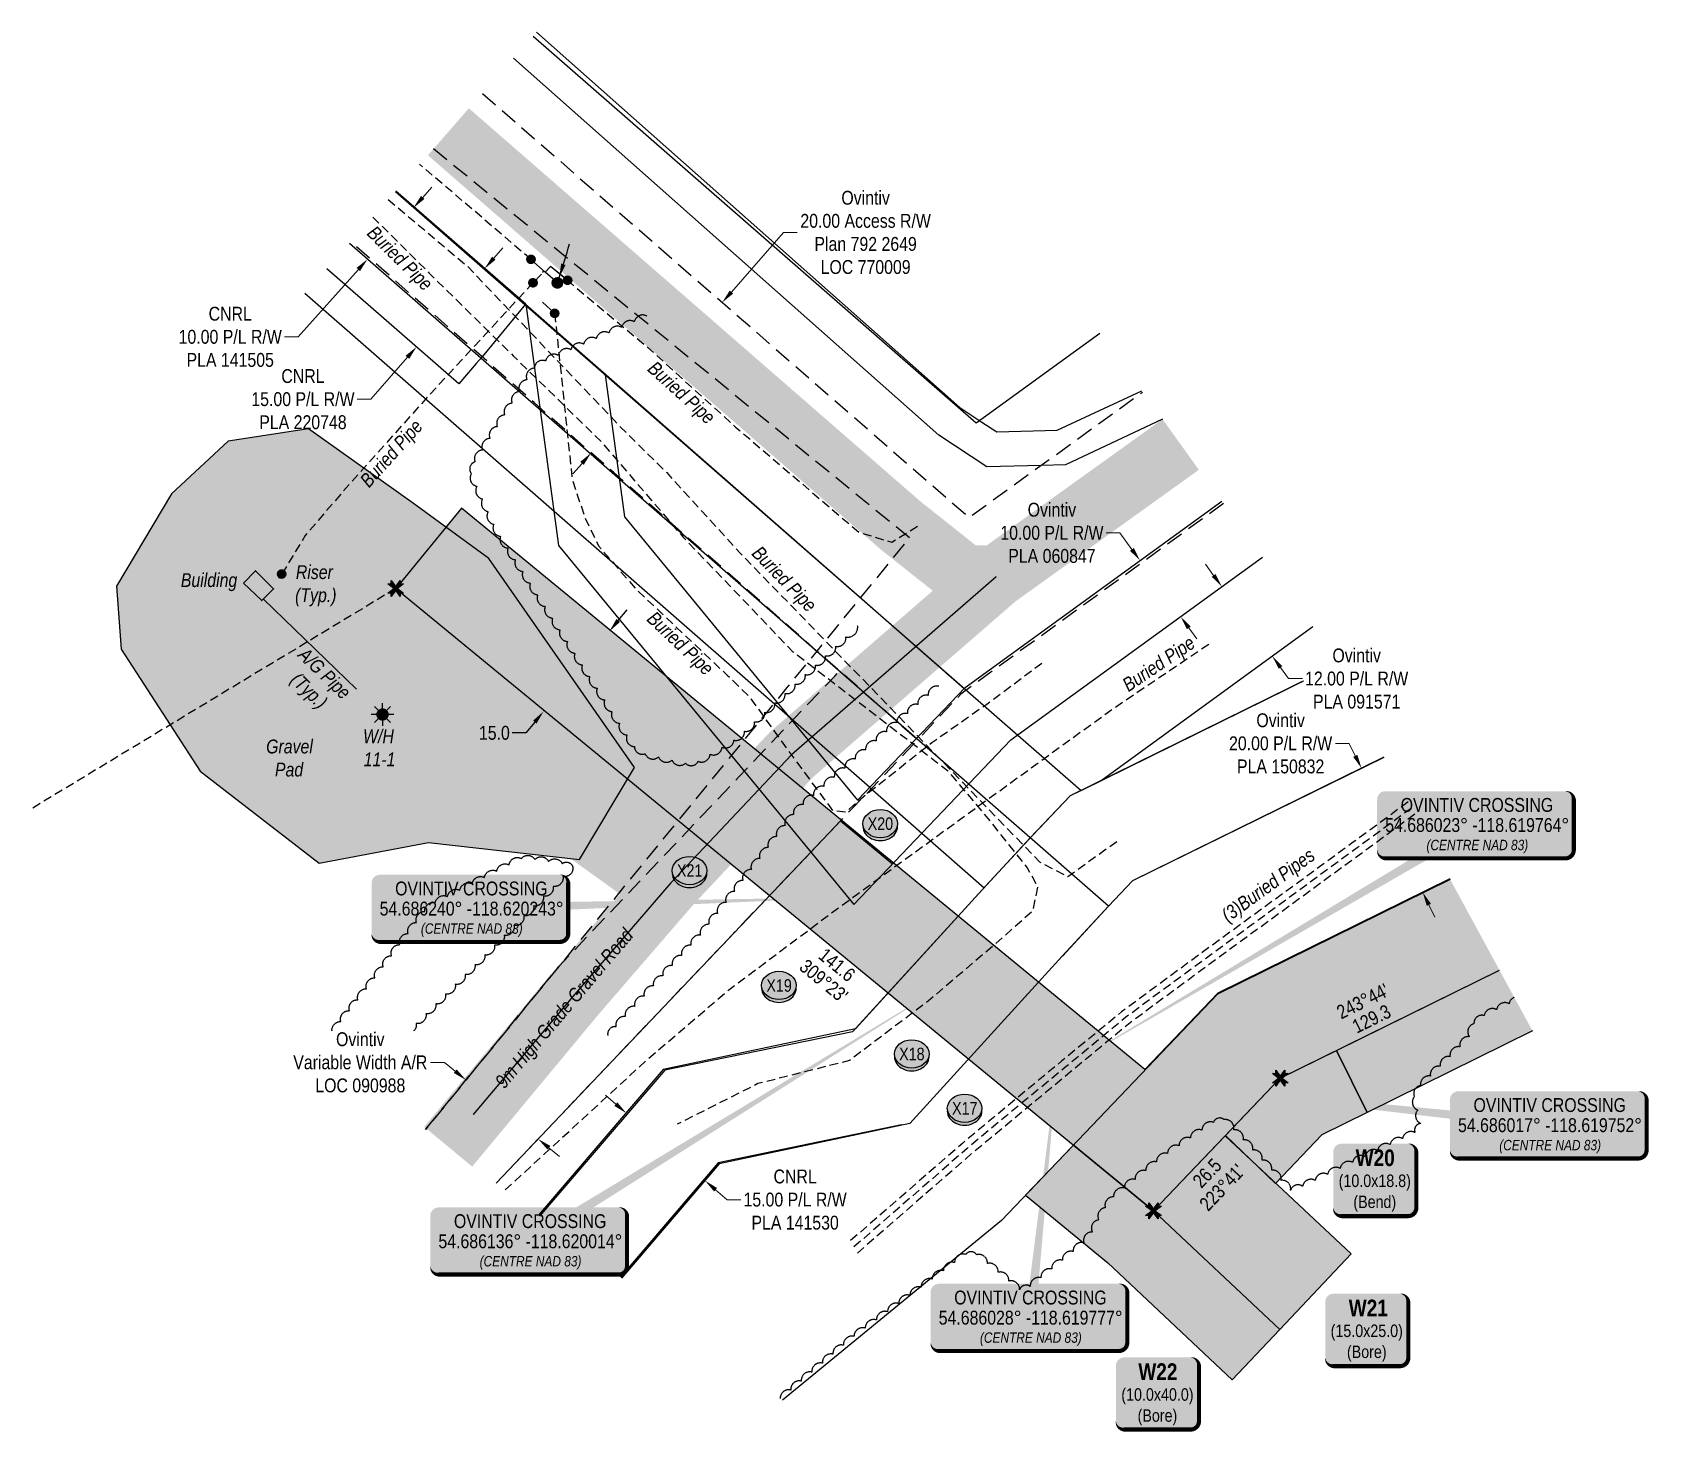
# Model space of a CAD drawing. Extents: x 391873 to 399328, y 6054492 to 6062838.
# Drawn here: x 397824 to 398991, y 6056216 to 6057227 of the extents above; entities that cross this region are included whole.
import ezdxf
from ezdxf.enums import TextEntityAlignment as Align

# ---------------------------------------------------------------- set-up
doc = ezdxf.new("R2010")
doc.units = 0
doc.header["$LTSCALE"] = 5
doc.header["$PDSIZE"] = 0.5
for name, pattern in [('0', [1, 1, 0]), ('foc-ACCESSROAD', [3.75, 2.5, -1.25]), ('foc-TIELINE', [1.875, 1.25, -0.625]), ('UG_PIPE', [1.875, 1.25, -0.625])]:
    doc.linetypes.add(name, pattern=pattern)
doc.layers.get('Defpoints').update_dxf_attribs({"color": 9})
for name, color, linetype, true_color in [('AS-PIPE-AG', 7, 'Continuous', 0x7d00fa), ('AS-PIPE-AG-T', 7, 'Continuous', 0x7d00fa), ('AS-STRUCTURE-H', 7, 'Continuous', 0xa8a8a8), ('AS-STRUCTURE-T', 7, 'Continuous', 0x454545), ('P-TEMP-BLUE-H', 7, 'Continuous', 0x99e6ff)]:
    doc.layers.add(name, color=color, linetype=linetype, true_color=true_color)
for name, color, linetype in [('AS-PIPE-UG', 44, 'UG_PIPE'), ('AS-PIPE-UG-T', 44, 'Continuous'), ('AS-ROADS', 254, 'Continuous'), ('AS-SYMBOL', 7, 'Continuous'), ('C-RW', 13, 'Continuous'), ('C-WS', 13, 'foc-ACCESSROAD'), ('C-WS-S', 8, 'Continuous'), ('F-AR', 190, 'foc-ACCESSROAD'), ('F-RW', 190, 'Continuous'), ('L-BD1', 253, 'Continuous'), ('L-MON', 1, 'Continuous'), ('L-TIE', 7, 'foc-TIELINE'), ('P-CROSSINGS', 250, 'Continuous'), ('P-PROPOSED', 10, 'Continuous'), ('P-PROPOSED-H', 21, 'Continuous'), ('P-TEMP-BLOCKS', 250, 'Continuous'), ('P-TEMP-BLUE', 146, 'Continuous'), ('P-TXT', 4, 'Continuous'), ('T-BUSH', 110, '0')]:
    doc.layers.add(name, color=color, linetype=linetype)
doc.layers.add('AS-STRUCTURE', color=7, linetype='Continuous', lineweight=30, true_color=0x595959)
for name, color, linetype, lineweight in [('C-RW-T', 13, 'Continuous', 9), ('F-AR-T', 190, 'Continuous', 9), ('F-RW-T', 190, 'Continuous', 9), ('F-WS-T', 190, 'Continuous', 9), ('T-TEXT', 48, 'Continuous', 18)]:
    doc.layers.add(name, color=color, linetype=linetype, lineweight=lineweight)
doc.styles.add('80', font='ARIALN.TTF', dxfattribs={"height": 10})
doc.styles.add('80CG', font='ARIALN.TTF', dxfattribs={"height": 10})
doc.styles.add('80L', font='ARIALN.TTF', dxfattribs={"height": 10})
doc.styles.add('BOLD', font='ARIALNB.TTF')
doc.styles.add('Crossing', font='ARIALN.TTF', dxfattribs={"height": 10})
doc.dimstyles.new('Compass 5 000', dxfattribs={"dimscale": 5, "dimtxt": 9, "dimasz": 2, "dimexe": 0.2, "dimexo": 0.0625, "dimgap": 0.5, "dimtad": 0, "dimtih": 1, "dimtoh": 1, "dimzin": 0, "dimdsep": 46, "dimtxsty": '80CG', "dimcen": 0.1, "dimse1": 1, "dimse2": 1, "dimclrd": 256, "dimclrt": 256, "dimaunit": 1, "dimadec": 4, "dimazin": 0, "dimtfac": 0.06, "dimtofl": 0, "dimtmove": 0, "dimatfit": 1, "dimfxl": 0.2, "dimtolj": 1, "dimtzin": 0, "dimlwd": -1, "dimarcsym": 0})

msp = doc.modelspace()

# ---------------------------------------------------------------- texts
at = {"layer": 'AS-PIPE-AG-T', "insert": (398022.014, 6056783.488), "char_height": 9.99613, "attachment_point": 1, "rotation": 315.892129, "style": '80L'}
msp.add_mtext_dynamic_manual_height_columns('\\pi0.058809;{\\fArial Narrow|b0|i1|c0|p34;A/G Pipe\\P\\pi8.698;(Typ.)}', width=45.66617, gutter_width=50, heights=[0], dxfattribs=at)
at = {"layer": 'AS-PIPE-UG-T', "char_height": 9.99613, "attachment_point": 1, "style": '80L'}
for s, width, insert, rotation in [('\\pi0.76493;{\\fArial Narrow|b0|i1|c0|p34;Buried Pipe}', 59.9452, (398071.365, 6057088.539), 315.467159), ('\\pi0.76493;{\\fArial Narrow|b0|i1|c0|p34;Buried Pipe}', 59.9452, (398273.637, 6056990.715), 317.821989), ('\\pi0.76493;{\\fArial Narrow|b0|i1|c0|p34;Buried Pipe}', 59.9452, (398059.179, 6056903.48), 48.20325), ('\\pi0.76493;{\\fArial Narrow|b0|i1|c0|p34;Buried Pipe}', 59.9452, (398349.413, 6056857.372), 314.148827), ('\\pi0.76493;{\\fArial Narrow|b0|i1|c0|p34;Buried Pipe}', 59.9452, (398273.267, 6056810.1), 316.676908), ('\\pi17.727;{\\fArial Narrow|b0|i1|c0|p34;Buried Pipe}', 93.86932, (398595.104, 6056748.566), 34.022083), ('\\pi7.9729;{\\fArial Narrow|b0|i1|c0|p34;(3)Buried Pipes}', 93.86932, (398674.858, 6056587.111), 36.117022)]:
    msp.add_mtext_dynamic_manual_height_columns(s, width=width, gutter_width=50, heights=[0], dxfattribs=dict(at, insert=insert, rotation=rotation))
at = {"layer": 'AS-STRUCTURE-T', "insert": (397931.247, 6056836.221), "char_height": 9.99613, "attachment_point": 1, "style": '80L'}
msp.add_mtext_dynamic_manual_height_columns('{\\fArial Narrow|b0|i1|c0|p34;Building}', width=40.82988, gutter_width=50, heights=[0], dxfattribs=at)
at = {"layer": 'F-WS-T', "insert": (398058.733, 6056723.429), "char_height": 9.99613, "attachment_point": 1, "style": '80L'}
msp.add_mtext_dynamic_manual_height_columns('\\pi4.0787;{\\fArial Narrow|b0|i1|c0|p34;W/H \\P\\pi4.4946;11-1}', width=29.34966, gutter_width=50, heights=[0], dxfattribs=at)
at = {"layer": 'L-BD1', "style": '80L'}
for s, rotation, p in [("309°23'", 320.6036, (398395.447, 6056541.872)), ('141.6', 320.6036, (398404.964, 6056553.459)), ("243°44'", 26.2639, (398784.475, 6056527.236)), ('129.3', 26.2639, (398790.778, 6056514.462)), ('26.5', 46.3028, (398672.09, 6056403.109)), ("223°41'", 46.3028, (398682.93, 6056392.75))]:
    msp.add_text(s, height=9.9961, rotation=rotation, dxfattribs=at).set_placement(p, align=Align.MIDDLE)
at = {"layer": 'T-TEXT', "char_height": 9.99613, "attachment_point": 1, "style": '80L'}
for s, insert in [('\\pi1.0955;{\\fArial Narrow|b0|i1|c0|p34;Riser\\P\\pi0.53978;(Typ.)}', (398013.196, 6056841.979)), ('\\pi-1.8774;{\\fArial Narrow|b0|i1|c0|p34;Gravel\\P\\pi4.4844;Pad}', (397994.724, 6056716.088))]:
    msp.add_mtext_dynamic_manual_height_columns(s, width=29.34966, gutter_width=50, heights=[0], dxfattribs=dict(at, insert=insert))

# ---------------------------------------------------------------- blocks, each defined once
blk = doc.blocks.new('*U47')
at = {"true_color": 0x99e6ff}
h = blk.add_hatch(color=141, dxfattribs=at)
edge = h.paths.add_edge_path()
edge.add_line((-24, -33.6), (24, -33.6))
edge.add_arc((24, -27.6), 6, 270, 360)
edge.add_line((30, -27.6), (30, 12.5))
edge.add_arc((24, 12.5), 6, 0, 90)
edge.add_line((24, 18.5), (-24, 18.5))
edge.add_arc((-24, 12.5), 6, 90, 180)
edge.add_line((-30, 12.5), (-30, -27.6))
edge.add_arc((-24, -27.6), 6, 180, 270)
at = {"color": 250, "flags": 128}
blk.add_lwpolyline([(-24, -33.6, 3, 3, 0), (24, -33.6, 3, 3, 0.414214), (30, -27.6, 3, 3, 0), (30, 12.5, 3, 0, 0.414214), (24, 18.5, 0, 0, 0), (-24, 18.5, 0, 0, 0.414214), (-30, 12.5, 0, 0, 0), (-30, -27.6, 0, 3, 0.414214)], format="xyseb", close=True, dxfattribs=at)
at = {"flags": 128}
blk.add_lwpolyline([(-18.2, 1.4, 0, 7.5, 0), (0, 0, 0, 0, 0)], format="xyseb", dxfattribs=at)
at = {"color": 250}
for tag, p, height, style in [('TEMP_AREA_W1_001', (-9.2, 2.2), 12, 'BOLD'), ('ENTER_TEXT_001', (-30.7, -12.8), 9, '80')]:
    blk.add_attdef(tag, p, '', height=height, dxfattribs=dict(at, style=style))
blk = doc.blocks.new('*U48')
at = {"true_color": 0x99e6ff}
h = blk.add_hatch(color=141, dxfattribs=at)
edge = h.paths.add_edge_path()
edge.add_line((-24, -33.8), (24, -33.8))
edge.add_arc((24, -27.8), 6, 270, 360)
edge.add_line((30, -27.8), (30, 12.5))
edge.add_arc((24, 12.5), 6, 0, 90)
edge.add_line((24, 18.5), (-24, 18.5))
edge.add_arc((-24, 12.5), 6, 90, 180)
edge.add_line((-30, 12.5), (-30, -27.8))
edge.add_arc((-24, -27.8), 6, 180, 270)
at = {"color": 250, "flags": 128}
blk.add_lwpolyline([(-24, -33.8, 3, 3, 0), (24, -33.8, 3, 3, 0.414214), (30, -27.8, 3, 3, 0), (30, 12.5, 3, 0, 0.414214), (24, 18.5, 0, 0, 0), (-24, 18.5, 0, 0, 0.414214), (-30, 12.5, 0, 0, 0), (-30, -27.8, 0, 3, 0.414214)], format="xyseb", close=True, dxfattribs=at)
at = {"flags": 128}
blk.add_lwpolyline([(-18.2, 1.4, 0, 7.5, 0), (0, 0, 0, 0, 0)], format="xyseb", dxfattribs=at)
at = {"color": 250}
for tag, p, height, style in [('TEMP_AREA_W1_001', (-9.2, 2.2), 12, 'BOLD'), ('ENTER_TEXT_001', (-30.7, -12.8), 9, '80')]:
    blk.add_attdef(tag, p, '', height=height, dxfattribs=dict(at, style=style))
blk = doc.blocks.new('*D185')
at = {"layer": 'C-RW-T', "transparency": 16777216}
for p, q in [((398245.3, 6056452.9), (398237.7, 6056459.4)), ((398317.3, 6056391.1), (398325.6, 6056383.9)), ((398325.6, 6056383.9), (398335.6, 6056383.9))]:
    blk.add_line(p, q, dxfattribs=at)
for points in [[(398246.3, 6056454.2), (398244.2, 6056451.6), (398252.8, 6056446.4)], [(398318.4, 6056392.3), (398316.2, 6056389.8), (398309.7, 6056397.6)]]:
    blk.add_solid(points, dxfattribs=at)
at = {"layer": 'Defpoints', "color": 0, "transparency": 16777216}
for p in [(398309.7, 6056397.6), (398195.8, 6056379.9), (398252.7, 6056331.1)]:
    blk.add_point(p, dxfattribs=at)
at = {"layer": 'C-RW-T', "transparency": 16777216, "insert": (398374.7, 6056383.9), "char_height": 10, "attachment_point": 5, "style": '80CG'}
blk.add_mtext('\\A1;CNRL\\P15.00 P/L R/W\\PPLA 141530', dxfattribs=at)
blk = doc.blocks.new('*D187')
at = {"layer": 'C-RW-T', "transparency": 16777216}
for p, q in [((398157.2, 6057063.6), (398163.8, 6057071.2)), ((398094.8, 6056992.1), (398068.5, 6056961.8)), ((398068.5, 6056961.8), (398058.5, 6056961.8))]:
    blk.add_line(p, q, dxfattribs=at)
for points in [[(398155.9, 6057064.7), (398158.5, 6057062.6), (398150.6, 6057056.1)], [(398093.5, 6056993.2), (398096.1, 6056991), (398101.4, 6056999.6)]]:
    blk.add_solid(points, dxfattribs=at)
at = {"layer": 'Defpoints', "color": 0, "transparency": 16777216}
for p in [(398152.6, 6057054.4), (398101.4, 6056999.6), (398103.4, 6056997.9)]:
    blk.add_point(p, dxfattribs=at)
at = {"layer": 'C-RW-T', "transparency": 16777216, "insert": (398019.4, 6056961.8), "char_height": 10, "attachment_point": 5, "style": '80CG'}
blk.add_mtext('\\A1;CNRL\\P15.00 P/L R/W\\PPLA 220748', dxfattribs=at)
blk = doc.blocks.new('*D184')
at = {"layer": 'C-RW-T', "transparency": 16777216}
for p, q in [((398105.9, 6057107.5), (398112.5, 6057115)), ((398059.4, 6057055.4), (398016, 6057006.8)), ((398016, 6057006.8), (398006, 6057006.8))]:
    blk.add_line(p, q, dxfattribs=at)
for points in [[(398104.6, 6057108.6), (398107.1, 6057106.4), (398099.2, 6057100)], [(398058.1, 6057056.6), (398060.6, 6057054.3), (398066, 6057062.9)]]:
    blk.add_solid(points, dxfattribs=at)
at = {"layer": 'Defpoints', "color": 0, "transparency": 16777216}
for p in [(398066, 6057062.9), (398167.4, 6057039.2), (398134.2, 6057002.1)]:
    blk.add_point(p, dxfattribs=at)
at = {"layer": 'C-RW-T', "transparency": 16777216, "insert": (397966.9, 6057006.8), "char_height": 10, "attachment_point": 5, "style": '80CG'}
blk.add_mtext('\\A1;CNRL\\P10.00 P/L R/W\\PPLA 141505', dxfattribs=at)
blk = doc.blocks.new('*D188')
at = {"layer": 'Defpoints', "color": 0, "transparency": 16777216}
for p in [(398322.1, 6057031.7), (398351.5, 6057006), (398256.8, 6056897.4)]:
    blk.add_point(p, dxfattribs=at)
at = {"layer": 'F-AR-T', "transparency": 16777216}
for p, q in [((398328.7, 6057039.2), (398366.2, 6057082.2)), ((398366.2, 6057082.2), (398376.2, 6057082.2)), ((398220.9, 6056915.5), (398214.3, 6056907.9))]:
    blk.add_line(p, q, dxfattribs=at)
for points in [[(398327.5, 6057040.3), (398330, 6057038.1), (398322.1, 6057031.7)], [(398219.6, 6056916.6), (398222.1, 6056914.4), (398227.4, 6056923)]]:
    blk.add_solid(points, dxfattribs=at)
at = {"layer": 'F-AR-T', "transparency": 16777216, "insert": (398425.6, 6057082.2), "char_height": 10, "attachment_point": 5, "style": '80CG'}
blk.add_mtext('\\A1;Ovintiv\\P20.00 Access R/W\\PPlan 792 2649\\PLOC 770009', dxfattribs=at)
blk = doc.blocks.new('*D186')
at = {"layer": 'Defpoints', "color": 0, "transparency": 16777216}
for p in [(398783.6, 6056695.4), (398730.6, 6056669.2), (398774.8, 6056579.6)]:
    blk.add_point(p, dxfattribs=at)
at = {"layer": 'F-RW-T', "transparency": 16777216}
for p, q in [((398774.7, 6056713.3), (398764.7, 6056713.3)), ((398779.1, 6056704.3), (398774.7, 6056713.3)), ((398832.2, 6056596.8), (398836.6, 6056587.8))]:
    blk.add_line(p, q, dxfattribs=at)
for points in [[(398780.6, 6056705.1), (398777.6, 6056703.6), (398783.6, 6056695.4)], [(398833.7, 6056597.5), (398830.7, 6056596.1), (398827.8, 6056605.8)]]:
    blk.add_solid(points, dxfattribs=at)
at = {"layer": 'F-RW-T', "transparency": 16777216, "insert": (398725.2, 6056713.3), "char_height": 10, "attachment_point": 5, "style": '80CG'}
blk.add_mtext('\\A1;Ovintiv\\P20.00 P/L R/W\\PPLA 150832', dxfattribs=at)
blk = doc.blocks.new('*D190')
at = {"layer": 'Defpoints', "color": 0, "transparency": 16777216}
for p in [(398719.2, 6056776.3), (398576.1, 6056749), (398612.6, 6056698.8)]:
    blk.add_point(p, dxfattribs=at)
at = {"layer": 'F-RW-T', "transparency": 16777216}
for p, q in [((398676.8, 6056834.6), (398671, 6056842.7)), ((398725.1, 6056768.2), (398731, 6056760.1)), ((398731, 6056760.1), (398741, 6056760.1))]:
    blk.add_line(p, q, dxfattribs=at)
for points in [[(398678.2, 6056835.6), (398675.5, 6056833.6), (398682.7, 6056826.5)], [(398726.5, 6056769.1), (398723.8, 6056767.2), (398719.2, 6056776.3)]]:
    blk.add_solid(points, dxfattribs=at)
at = {"layer": 'F-RW-T', "transparency": 16777216, "insert": (398780.1, 6056760.1), "char_height": 10, "attachment_point": 5, "style": '80CG', "bg_fill": 3, "box_fill_scale": 1.1, "bg_fill_color": 256, "bg_fill_true_color": 13158600, "bg_fill_transparency": 0}
blk.add_mtext('\\A1;Ovintiv\\P12.00 P/L R/W\\PPLA 091571', dxfattribs=at)
blk = doc.blocks.new('*D189')
at = {"layer": 'Defpoints', "color": 0, "transparency": 16777216}
for p in [(398623.7, 6056845.3), (398617.1, 6056840.5), (398646.5, 6056800.1)]:
    blk.add_point(p, dxfattribs=at)
at = {"layer": 'F-RW-T', "transparency": 16777216}
for p, q in [((398609.2, 6056865.3), (398599.2, 6056865.3)), ((398617.8, 6056853.4), (398609.2, 6056865.3)), ((398658.9, 6056796.7), (398664.8, 6056788.7))]:
    blk.add_line(p, q, dxfattribs=at)
for points in [[(398619.2, 6056854.4), (398616.5, 6056852.4), (398623.7, 6056845.3)], [(398660.3, 6056797.7), (398657.6, 6056795.8), (398653, 6056804.8)]]:
    blk.add_solid(points, dxfattribs=at)
at = {"layer": 'F-RW-T', "transparency": 16777216, "insert": (398560.1, 6056865.3), "char_height": 10, "attachment_point": 5, "style": '80CG'}
blk.add_mtext('\\A1;Ovintiv\\P10.00 P/L R/W\\PPLA 060847', dxfattribs=at)
blk = doc.blocks.new('*D191')
at = {"layer": 'Defpoints', "color": 0, "transparency": 16777216}
for p in [(398288.4, 6056755.2), (398193.1, 6056736.4), (398240.8, 6056697.2)]:
    blk.add_point(p, dxfattribs=at)
at = {"layer": 'P-TXT', "transparency": 16777216}
for p, q in [((398247, 6056802.1), (398253.4, 6056809.8)), ((398186.7, 6056728.7), (398180.4, 6056720.9)), ((398180.4, 6056720.9), (398170.4, 6056720.9))]:
    blk.add_line(p, q, dxfattribs=at)
for points in [[(398245.7, 6056803.1), (398248.3, 6056801), (398240.7, 6056794.3)], [(398185.5, 6056729.7), (398188, 6056727.6), (398193.1, 6056736.4)]]:
    blk.add_solid(points, dxfattribs=at)
at = {"layer": 'P-TXT', "transparency": 16777216, "insert": (398157.6, 6056720.9), "char_height": 10, "attachment_point": 5, "style": '80CG'}
blk.add_mtext('\\A1;15.0', dxfattribs=at)
blk = doc.blocks.new('RISER')
h = blk.add_hatch(color=255)
h.dxf.hatch_style = 1
edge = h.paths.add_edge_path()
edge.add_arc((0, 0), 0.7, 0, 360)
blk.add_hatch(color=13).paths.add_polyline_path([(0.58, -0.15), (-0.58, -0.15, 0.774597)])
at = {"color": 13}
blk.add_line((-0.58, -0.15), (0.58, -0.15), dxfattribs=at)
blk.add_circle((0, 0), 0.6, dxfattribs=at)
blk = doc.blocks.new('PIG')
h = blk.add_hatch(color=255)
h.dxf.hatch_style = 1
edge = h.paths.add_edge_path()
edge.add_arc((0, 0), 0.85, 0, 360)
at = {"layer": 'AS-SYMBOL'}
h = blk.add_hatch(color=13, dxfattribs=at)
h.dxf.hatch_style = 1
h.paths.add_polyline_path([(-0.1, 0, 1), (-0.55, 0, 1)])
h = blk.add_hatch(color=13, dxfattribs=at)
h.dxf.hatch_style = 1
h.paths.add_polyline_path([(0.1, 0, 1), (0.55, 0, 1)])
at = {"layer": 'AS-SYMBOL', "color": 13}
for centre, radius in [((0, 0), 0.75), ((-0.33, 0), 0.225), ((0.33, 0), 0.225)]:
    blk.add_circle(centre, radius, dxfattribs=at)
blk = doc.blocks.new('xing2')
h = blk.add_hatch(color=50)
h.dxf.hatch_style = 1
edge = h.paths.add_edge_path()
edge.add_ellipse((0, 0), major_axis=(-12.5, 0), ratio=0.816297, start_angle=0, end_angle=360)
h = blk.add_hatch(color=250)
h.dxf.hatch_style = 1
edge = h.paths.add_edge_path()
edge.add_ellipse((0, -2), major_axis=(-12.5, 0), ratio=0.816297, start_angle=0, end_angle=180)
edge.add_line((12.5, -2), (12.5, 0))
edge.add_ellipse((0, 0), major_axis=(-12.5, 0), ratio=0.816297, start_angle=0, end_angle=180, ccw=False)
edge.add_line((-12.5, 0), (-12.5, -2))
at = {"color": 250}
blk.add_ellipse((0, 0), major_axis=(-12.5, 0), ratio=0.816297, dxfattribs=at)
blk.add_ellipse((0, -2), major_axis=(-12.5, 0), ratio=0.816297, start_param=0, end_param=3.141593, dxfattribs=at)
at = {"color": 250, "style": 'Crossing'}
blk.add_attdef('CROSSING', text='', height=9, dxfattribs=at).set_placement((0.1, 0), align=Align.MIDDLE_CENTER)
at = {"color": 250, "style": 'Crossing', "flags": 1}
for tag, p in [('OWNER', (0.1, -12.5)), ('DESCRIPTION', (0.1, -25.8)), ('LOCATION', (0.1, -39.3)), ('DWG_REF', (0.1, -52.8))]:
    blk.add_attdef(tag, text='', height=9, dxfattribs=at).set_placement(p, align=Align.MIDDLE_CENTER)
blk = doc.blocks.new('GAS')
h = blk.add_hatch(color=255)
h.dxf.hatch_style = 1
edge = h.paths.add_edge_path()
edge.add_arc((0, 0), 0.9, 0, 360)
for p, q in [((-0.81, 0), (-1.62, 0)), ((-0.57, 0.57), (-1.14, 1.14)), ((0, 0.81), (0, 1.62)), ((0.57, 0.57), (1.14, 1.14)), ((1.62, 0), (0.81, 0)), ((-0.57, -0.57), (-1.14, -1.14)), ((0, -0.81), (0, -1.62)), ((1.14, -1.14), (0.57, -0.57))]:
    blk.add_line(p, q)
blk.add_circle((0, 0), 0.8)
blk = doc.blocks.new('TEMP')
h = blk.add_hatch(color=255)
h.dxf.hatch_style = 1
h.paths.add_polyline_path([(0, 0.25), (-0.67, 1.15), (-0.67, 0.67), (-1.15, 0.67), (-0.25, 0), (-1.15, -0.67), (-0.67, -0.67), (-0.67, -1.15), (0, -0.25), (0.67, -1.15), (0.67, -0.67), (1.15, -0.67), (0.25, 0), (1.15, 0.67), (0.67, 0.67), (0.67, 1.15)])
h.paths.add_polyline_path([(0.57, 0.85), (0.57, 0.57), (0.85, 0.57), (0.08, 0), (0.85, -0.57), (0.57, -0.57), (0.57, -0.85), (0, -0.08), (-0.57, -0.85), (-0.57, -0.57), (-0.85, -0.57), (-0.08, 0), (-0.85, 0.57), (-0.57, 0.57), (-0.57, 0.85), (0, 0.08)], flags=16)
h = blk.add_hatch(color=1)
h.dxf.hatch_style = 1
h.paths.add_polyline_path([(0, 0.08), (-0.57, 0.85), (-0.57, 0.57), (-0.85, 0.57), (-0.08, 0), (-0.85, -0.57), (-0.57, -0.57), (-0.57, -0.85), (0, -0.08), (0.57, -0.85), (0.57, -0.57), (0.85, -0.57), (0.08, 0), (0.85, 0.57), (0.57, 0.57), (0.57, 0.85)])
at = {"color": 1}
for p, q in [((-0.08, 0), (0.08, 0)), ((0, 0.08), (0, -0.08))]:
    blk.add_line(p, q, dxfattribs=at)
at = {"color": 255, "flags": 128}
blk.add_lwpolyline([(-0.25, 0), (-1.15, 0.67), (-0.67, 0.67), (-0.67, 1.15), (0, 0.25), (0.67, 1.15), (0.67, 0.67), (1.15, 0.67), (0.25, 0), (1.15, -0.67), (0.67, -0.67), (0.67, -1.15), (0, -0.25), (-0.67, -1.15), (-0.67, -0.67), (-1.15, -0.67)], close=True, dxfattribs=at)
at = {"color": 1, "flags": 128}
blk.add_lwpolyline([(-0.08, 0), (-0.85, 0.57), (-0.57, 0.57), (-0.57, 0.85), (0, 0.08), (0.57, 0.85), (0.57, 0.57), (0.85, 0.57), (0.08, 0), (0.85, -0.57), (0.57, -0.57), (0.57, -0.85), (0, -0.08), (-0.57, -0.85), (-0.57, -0.57), (-0.85, -0.57)], close=True, dxfattribs=at)
blk = doc.blocks.new('*U209')
h = blk.add_hatch(color=255)
edge = h.paths.add_edge_path()
edge.add_line((-66, -24), (64, -24))
edge.add_arc((64, -18), 6, 270, 360)
edge.add_line((70, -18), (70, 18.5))
edge.add_arc((64, 18.5), 6, 0, 90)
edge.add_line((64, 24.5), (-66, 24.5))
edge.add_arc((-66, 18.5), 6, 90, 180)
edge.add_line((-72, 18.5), (-72, -18))
edge.add_arc((-66, -18), 6, 180, 270)
at = {"color": 14, "flags": 128}
blk.add_lwpolyline([(19.4, 182.6, 0, 7.5, 0), (0, 0, 0, 0, 0)], format="xyseb", dxfattribs=at)
blk.add_lwpolyline([(-66, -24, 3, 3, 0), (64, -24, 3, 3, 0.414214), (70, -18, 3, 3, 0), (70, 18.5, 3, 0, 0.414214), (64, 24.5, 0, 0, 0), (-66, 24.5, 0, 0, 0.414214), (-72, 18.5, 0, 0, 0), (-72, -18, 0, 3, 0.414214)], format="xyseb", close=True, dxfattribs=at)
at = {"color": 14, "insert": (-36.8, -10.6), "char_height": 7.5, "attachment_point": 1, "style": '80L'}
blk.add_mtext_dynamic_manual_height_columns('\\pi0.40073;{\\fArial Narrow|b0|i1|c0|p34;(CENTRE NAD 83)}', width=73.075, gutter_width=45, heights=[0], dxfattribs=at)
at = {"color": 14, "style": '80'}
for p in [(-36.7, 9.6), (-64.1, -4.1)]:
    blk.add_attdef('ENTER_TEXT_001', p, '', height=10, dxfattribs=at)
blk = doc.blocks.new('*U210')
h = blk.add_hatch(color=255)
edge = h.paths.add_edge_path()
edge.add_line((-66, -24), (64, -24))
edge.add_arc((64, -18), 6, 270, 360)
edge.add_line((70, -18), (70, 18.5))
edge.add_arc((64, 18.5), 6, 0, 90)
edge.add_line((64, 24.5), (-66, 24.5))
edge.add_arc((-66, 18.5), 6, 90, 180)
edge.add_line((-72, 18.5), (-72, -18))
edge.add_arc((-66, -18), 6, 180, 270)
at = {"color": 14, "flags": 128}
blk.add_lwpolyline([(-66, -24, 3, 3, 0), (64, -24, 3, 3, 0.414214), (70, -18, 3, 3, 0), (70, 18.5, 3, 0, 0.414214), (64, 24.5, 0, 0, 0), (-66, 24.5, 0, 0, 0.414214), (-72, 18.5, 0, 0, 0), (-72, -18, 0, 3, 0.414214)], format="xyseb", close=True, dxfattribs=at)
blk.add_lwpolyline([(-299.1, -176.4, 0, 7.5, 0), (0, 0, 0, 0, 0)], format="xyseb", dxfattribs=at)
at = {"color": 14, "insert": (-36.8, -10.6), "char_height": 7.5, "attachment_point": 1, "style": '80L'}
blk.add_mtext_dynamic_manual_height_columns('\\pi0.40073;{\\fArial Narrow|b0|i1|c0|p34;(CENTRE NAD 83)}', width=73.075, gutter_width=45, heights=[0], dxfattribs=at)
at = {"color": 14, "style": '80'}
for p in [(-36.7, 9.6), (-64.1, -4.1)]:
    blk.add_attdef('ENTER_TEXT_001', p, '', height=10, dxfattribs=at)
blk = doc.blocks.new('*U211')
h = blk.add_hatch(color=255)
edge = h.paths.add_edge_path()
edge.add_line((-66, -24), (64, -24))
edge.add_arc((64, -18), 6, 270, 360)
edge.add_line((70, -18), (70, 18.5))
edge.add_arc((64, 18.5), 6, 0, 90)
edge.add_line((64, 24.5), (-66, 24.5))
edge.add_arc((-66, 18.5), 6, 90, 180)
edge.add_line((-72, 18.5), (-72, -18))
edge.add_arc((-66, -18), 6, 180, 270)
at = {"color": 14, "flags": 128}
blk.add_lwpolyline([(-347.7, 37.2, 0, 7.5, 0), (0, 0, 0, 0, 0)], format="xyseb", dxfattribs=at)
blk.add_lwpolyline([(-66, -24, 3, 3, 0), (64, -24, 3, 3, 0.414214), (70, -18, 3, 3, 0), (70, 18.5, 3, 0, 0.414214), (64, 24.5, 0, 0, 0), (-66, 24.5, 0, 0, 0.414214), (-72, 18.5, 0, 0, 0), (-72, -18, 0, 3, 0.414214)], format="xyseb", close=True, dxfattribs=at)
at = {"color": 14, "insert": (-36.8, -10.6), "char_height": 7.5, "attachment_point": 1, "style": '80L'}
blk.add_mtext_dynamic_manual_height_columns('\\pi0.40073;{\\fArial Narrow|b0|i1|c0|p34;(CENTRE NAD 83)}', width=73.075, gutter_width=45, heights=[0], dxfattribs=at)
at = {"color": 14, "style": '80'}
for p in [(-36.7, 9.6), (-64.1, -4.1)]:
    blk.add_attdef('ENTER_TEXT_001', p, '', height=10, dxfattribs=at)
blk = doc.blocks.new('*U213')
h = blk.add_hatch(color=255)
edge = h.paths.add_edge_path()
edge.add_line((-66, -24), (64, -24))
edge.add_arc((64, -18), 6, 270, 360)
edge.add_line((70, -18), (70, 18.5))
edge.add_arc((64, 18.5), 6, 0, 90)
edge.add_line((64, 24.5), (-66, 24.5))
edge.add_arc((-66, 18.5), 6, 90, 180)
edge.add_line((-72, 18.5), (-72, -18))
edge.add_arc((-66, -18), 6, 180, 270)
at = {"color": 14, "flags": 128}
blk.add_lwpolyline([(305.8, 189, 0, 7.5, 0), (0, 0, 0, 0, 0)], format="xyseb", dxfattribs=at)
blk.add_lwpolyline([(-66, -24, 3, 3, 0), (64, -24, 3, 3, 0.414214), (70, -18, 3, 3, 0), (70, 18.5, 3, 0, 0.414214), (64, 24.5, 0, 0, 0), (-66, 24.5, 0, 0, 0.414214), (-72, 18.5, 0, 0, 0), (-72, -18, 0, 3, 0.414214)], format="xyseb", close=True, dxfattribs=at)
at = {"color": 14, "insert": (-36.8, -10.6), "char_height": 7.5, "attachment_point": 1, "style": '80L'}
blk.add_mtext_dynamic_manual_height_columns('\\pi0.40073;{\\fArial Narrow|b0|i1|c0|p34;(CENTRE NAD 83)}', width=73.075, gutter_width=45, heights=[0], dxfattribs=at)
at = {"color": 14, "style": '80'}
for p in [(-36.7, 9.6), (-64.1, -4.1)]:
    blk.add_attdef('ENTER_TEXT_001', p, '', height=10, dxfattribs=at)
blk = doc.blocks.new('*D212')
at = {"layer": 'Defpoints', "color": 0, "transparency": 16777216}
for p in [(398137.1, 6056470.3), (398137.4, 6056470.6), (398189.5, 6056428)]:
    blk.add_point(p, dxfattribs=at)
at = {"layer": 'F-RW-T', "transparency": 16777216}
for p, q in [((398121.6, 6056483), (398111.6, 6056483)), ((398129.4, 6056476.6), (398121.6, 6056483)), ((398196.9, 6056421.4), (398204.7, 6056415))]:
    blk.add_line(p, q, dxfattribs=at)
for points in [[(398130.4, 6056477.9), (398128.3, 6056475.4), (398137.1, 6056470.3)], [(398198, 6056422.7), (398195.9, 6056420.1), (398189.2, 6056427.7)]]:
    blk.add_solid(points, dxfattribs=at)
at = {"layer": 'F-RW-T', "transparency": 16777216, "insert": (398060.8, 6056483), "char_height": 10, "attachment_point": 5, "style": '80CG', "bg_fill": 3, "box_fill_scale": 1.1, "bg_fill_color": 256, "bg_fill_true_color": 13158600, "bg_fill_transparency": 0}
blk.add_mtext('\\A1;Ovintiv\\PVariable Width A/R\\PLOC 090988', dxfattribs=at)
blk = doc.blocks.new('*U214')
h = blk.add_hatch(color=255)
edge = h.paths.add_edge_path()
edge.add_line((-66, -24), (64, -24))
edge.add_arc((64, -18), 6, 270, 360)
edge.add_line((70, -18), (70, 18.5))
edge.add_arc((64, 18.5), 6, 0, 90)
edge.add_line((64, 24.5), (-66, 24.5))
edge.add_arc((-66, 18.5), 6, 90, 180)
edge.add_line((-72, 18.5), (-72, -18))
edge.add_arc((-66, -18), 6, 180, 270)
at = {"color": 14, "flags": 128}
blk.add_lwpolyline([(-66, -24, 3, 3, 0), (64, -24, 3, 3, 0.414214), (70, -18, 3, 3, 0), (70, 18.5, 3, 0, 0.414214), (64, 24.5, 0, 0, 0), (-66, 24.5, 0, 0, 0.414214), (-72, 18.5, 0, 0, 0), (-72, -18, 0, 3, 0.414214)], format="xyseb", close=True, dxfattribs=at)
blk.add_lwpolyline([(275.8, 8.3, 0, 7.5, 0), (0, 0, 0, 0, 0)], format="xyseb", dxfattribs=at)
at = {"color": 14, "insert": (-36.8, -10.6), "char_height": 7.5, "attachment_point": 1, "style": '80L'}
blk.add_mtext_dynamic_manual_height_columns('\\pi0.40073;{\\fArial Narrow|b0|i1|c0|p34;(CENTRE NAD 83)}', width=73.075, gutter_width=45, heights=[0], dxfattribs=at)
at = {"color": 14, "style": '80'}
for p in [(-36.7, 9.6), (-64.1, -4.1)]:
    blk.add_attdef('ENTER_TEXT_001', p, '', height=10, dxfattribs=at)

# ---------------------------------------------------------------- dimensions: what is measured, and where the dimension line sits
at = {"layer": 'C-RW-T'}
for base, p1, p2, angle, text, picture, middle in [((398066.048, 6057062.91), (398167.36, 6057039.209), (398134.209, 6057002.069), 228.247949, 'CNRL\\P10.00 P/L R/W\\PPLA 141505', '*D184', (397966.883, 6057006.805)), ((398101.37, 6056999.602), (398152.626, 6057054.367), (398103.37, 6056997.858), 228.92283, 'CNRL\\P15.00 P/L R/W\\PPLA 220748', '*D187', (398019.368, 6056961.838)), ((398309.735, 6056397.564), (398195.802, 6056379.929), (398252.693, 6056331.102), 319.36176, 'CNRL\\P15.00 P/L R/W\\PPLA 141530', '*D185', (398374.733, 6056383.908))]:
    dim = msp.add_linear_dim(base=base, p1=p1, p2=p2, angle=angle, text=text, dimstyle='Compass 5 000', dxfattribs=at)
    dim.commit()
    dim.dimension.update_dxf_attribs({"geometry": picture, "text_midpoint": middle, "dimtype": 161})
at = {"layer": 'F-AR-T'}
dim = msp.add_linear_dim(base=(398322.142, 6057031.67), p1=(398256.816, 6056897.387), p2=(398351.535, 6057006.048), angle=48.92162, text='Ovintiv\\P20.00 Access R/W\\PPlan 792 2649\\PLOC 770009', dimstyle='Compass 5 000', dxfattribs=at)
dim.commit()
dim.dimension.update_dxf_attribs({"geometry": '*D188', "text_midpoint": (398425.637, 6057082.248), "dimtype": 161})
at = {"layer": 'F-RW-T'}
dim = msp.add_linear_dim(base=(398783.558, 6056695.371), p1=(398774.829, 6056579.61), p2=(398730.591, 6056669.224), angle=116.273127, text='Ovintiv\\P20.00 P/L R/W\\PPLA 150832', dimstyle='Compass 5 000', dxfattribs=at)
dim.commit()
dim.dimension.update_dxf_attribs({"geometry": '*D186', "text_midpoint": (398725.166, 6056713.305), "dimtype": 161})
at = {"layer": 'P-TXT'}
dim = msp.add_linear_dim(base=(398193.088, 6056736.398), p1=(398288.363, 6056755.163), p2=(398240.781, 6056697.228), angle=230.603561, text='15.0', dimstyle='Compass 5 000', dxfattribs=at)
dim.commit()
dim.dimension.update_dxf_attribs({"geometry": '*D191', "text_midpoint": (398157.642, 6056720.943), "dimtype": 161})

# ---------------------------------------------------------------- hatches: boundary and pattern name
at = {"layer": 'AS-ROADS'}
h = msp.add_hatch(color=256, dxfattribs=at)
h.dxf.hatch_style = 1
h.paths.add_polyline_path([(398218.99, 6056629.593), (398258.845, 6056695.921), (398153.704, 6056846.864), (398099.2, 6056886.428), (398023.49, 6056940.413), (397965.42, 6056931.488), (397924.495, 6056893.453), (397884.71, 6056826.853), (397888.13, 6056781.378), (397945.11, 6056693.308), (398031.045, 6056626.883), (398110.07, 6056641.883)])
at = {"layer": 'AS-STRUCTURE-H'}
h = msp.add_hatch(color=256, dxfattribs=at)
h.dxf.hatch_style = 1
h.paths.add_polyline_path([(397976.53, 6056829.113), (397985.27, 6056837.928), (397998.22, 6056824.888), (397989.685, 6056816.408)])
at = {"layer": 'P-PROPOSED-H'}
h = msp.add_hatch(color=256, dxfattribs=at)
h.dxf.hatch_style = 1
h.paths.add_polyline_path([(398883.143, 6056549.707), (398847.327, 6056615.635), (398679.933, 6056533.035), (398627.248, 6056477.898), (398133.929, 6056883.063), (398086.347, 6056825.128), (398633.408, 6056375.824), (398724.986, 6056471.665)])
at = {"layer": 'P-TEMP-BLUE-H'}
h = msp.add_hatch(color=256, dxfattribs=at)
h.dxf.hatch_style = 1
h.paths.add_polyline_path([(398907.021, 6056505.756), (398883.143, 6056549.707), (398765.594, 6056491.703), (398787.708, 6056446.881)])
h = msp.add_hatch(color=256, dxfattribs=at)
h.dxf.hatch_style = 1
h.paths.add_polyline_path([(398685.354, 6056430.188), (398724.986, 6056471.665), (398765.594, 6056491.703), (398787.708, 6056446.881), (398755.022, 6056430.752), (398721.49, 6056395.659)])
h = msp.add_hatch(color=256, dxfattribs=at)
h.dxf.hatch_style = 1
h.paths.add_polyline_path([(398776.056, 6056344.726), (398724.739, 6056290.071), (398633.408, 6056375.824), (398685.203, 6056430.03)])
h = msp.add_hatch(color=256, dxfattribs=at)
h.dxf.hatch_style = 1
h.paths.add_polyline_path([(398540.973, 6056387.065), (398600.405, 6056338.253), (398690.322, 6056253.827), (398724.533, 6056290.263), (398633.408, 6056375.824), (398575.599, 6056423.303)])

# ---------------------------------------------------------------- linework, layer by layer
at = {"layer": 'AS-PIPE-AG', "flags": 128}
for points in [[(398184.03, 6057062.858), (398184.03, 6057062.883)], [(398194.35, 6057053.563), (398184.035, 6057062.803)], [(398210.335, 6057047.633), (398210.335, 6057047.658), (398198.195, 6057057.653), (398198.195, 6057057.678), (398194.35, 6057053.563), (398194.35, 6057053.588)], [(398210.335, 6057047.633), (398198.195, 6057057.653), (398194.35, 6057053.563)], [(398191.505, 6057052.063), (398191.505, 6057052.088), (398185.41, 6057045.678), (398185.415, 6057045.703)], [(398191.505, 6057052.063), (398185.41, 6057045.678)], [(398193.455, 6057054.338), (398193.455, 6057054.363), (398192.39, 6057053.188), (398192.395, 6057053.213)], [(398193.455, 6057054.338), (398192.39, 6057053.188)], [(398203.085, 6057045.798), (398194.35, 6057053.563)], [(398201.14, 6057023.813), (398192.395, 6057031.903)], [(398201.255, 6057023.808), (398201.255, 6057023.833)], [(398004.12, 6056835.558), (398001.69, 6056832.688)], [(398004.12, 6056835.533), (398001.69, 6056832.663)], [(397990.87, 6056817.533), (398058.045, 6056752.418)]]:
    msp.add_lwpolyline(points, dxfattribs=at)
at = {"layer": 'AS-PIPE-UG', "flags": 128}
for points in [[(398184.05, 6057062.698), (398125.955, 6057112.393), (398103.577, 6057131.406)], [(398080.981, 6057105.915), (398137.905, 6057058.058), (398248.48, 6056941.968), (398281.98, 6056908.788), (398335.03, 6056850.758), (398394.045, 6056789.963), (398551.21, 6056627.813), (398571.65, 6056617.153), (398607.015, 6056642.708)], [(398069.858, 6057093.368), (398110.345, 6057053.083), (398171.24, 6056993.173), (398234.75, 6056931.133), (398293.675, 6056862.418), (398293.675, 6056862.443), (398373.045, 6056779.513), (398373.175, 6056779.533), (398484.825, 6056693.768), (398515.28, 6056657.258), (398542.24, 6056623.523), (398549.87, 6056609.933), (398546.19, 6056592.263), (398517.33, 6056566.883), (398470.96, 6056527.408), (398413.885, 6056484.318), (398347.86, 6056467.658), (398289.495, 6056438.348)], [(398185.415, 6057045.868), (398106.665, 6056960.498), (398050.705, 6056897.903), (398020.98, 6056863.368), (398004.165, 6056835.513)], [(398185.415, 6057045.868), (398185.415, 6057045.893)], [(398210.3, 6057047.673), (398210.3, 6057047.698), (398268.325, 6056999.183), (398268.325, 6056999.208), (398331.76, 6056941.708), (398331.76, 6056941.733), (398420.82, 6056865.688), (398444.43, 6056858.618), (398464.65, 6056871.128)], [(398210.605, 6057047.383), (398210.61, 6057047.408)], [(398201.105, 6057023.753), (398213.795, 6056903.973), (398217.715, 6056892.043), (398223.145, 6056875.953), (398232.885, 6056855.873), (398259.875, 6056824.653), (398325.62, 6056762.648), (398341.38, 6056747.303), (398370.985, 6056706.448), (398401.655, 6056664.968), (398411.85, 6056663.953), (398416.53, 6056668.428), (398427.155, 6056677.438), (398473.4, 6056713.918), (398513.14, 6056741.753), (398553.155, 6056771.563)], [(398165.428, 6056390.911), (398268.935, 6056485.883), (398326.815, 6056535.388), (398399.075, 6056589.508), (398419.365, 6056604.273), (398472.2, 6056642.843), (398603.34, 6056737.803), (398675.34, 6056786.408)], [(398817.234, 6056671.029), (398777.565, 6056641.893), (398668.625, 6056562.403), (398610.335, 6056519.523), (398567.09, 6056483.808), (398495.73, 6056424.773), (398412.735, 6056352.568)], [(398819.642, 6056666.596), (398780.517, 6056637.86), (398671.579, 6056558.371), (398613.41, 6056515.58), (398570.273, 6056479.954), (398498.964, 6056420.962), (398416.016, 6056348.797)], [(398822.05, 6056662.164), (398783.47, 6056633.827), (398674.533, 6056554.34), (398616.484, 6056511.637), (398573.455, 6056476.101), (398502.197, 6056417.15), (398419.296, 6056345.027)]]:
    msp.add_lwpolyline(points, dxfattribs=at)
at = {"layer": 'AS-ROADS', "flags": 128}
for points, const_width in [([(398519.775, 6056833.458), (398496.832, 6056834.162), (398450.779, 6056870.729), (398124.404, 6057154.9)], 44.983), ([(398519.775, 6056833.433), (398653.072, 6056929.131)], 44.983), ([(398519.775, 6056833.433), (398371.985, 6056705.138), (398285.02, 6056612.563), (398215.76, 6056532.328), (398124.261, 6056422.115)], 44.983), ([(398293.355, 6056618.248), (398204.835, 6056681.943)], 74.971)]:
    msp.add_lwpolyline(points, dxfattribs=dict(at, const_width=const_width))
msp.add_lwpolyline([(398218.99, 6056629.593), (398258.845, 6056695.921), (398153.704, 6056846.864), (398099.2, 6056886.428), (398023.49, 6056940.413), (397965.42, 6056931.488), (397924.495, 6056893.453), (397884.71, 6056826.853), (397888.13, 6056781.378), (397945.11, 6056693.308), (398031.045, 6056626.883), (398110.07, 6056641.883)], close=True, dxfattribs=at)
msp.add_lwpolyline([(398519.775, 6056833.433), (398519.775, 6056833.458), (398371.985, 6056705.138), (398371.99, 6056705.163), (398285.02, 6056612.563), (398285.02, 6056612.588), (398215.76, 6056532.328), (398215.765, 6056532.353), (398142.385, 6056445.463), (398142.385, 6056445.488)], dxfattribs=at)
at = {"layer": 'AS-STRUCTURE', "flags": 128}
msp.add_lwpolyline([(397976.53, 6056829.113), (397985.27, 6056837.928), (397998.22, 6056824.888), (397989.685, 6056816.408)], close=True, dxfattribs=at)
at = {"layer": 'C-RW'}
for p, q in [((398428.535, 6056681.433), (398020.855, 6057038.089)), ((398428.535, 6056681.433), (398466.144, 6056648.531)), ((398466.144, 6056648.531), (398511.23, 6056609.088))]:
    msp.add_line(p, q, dxfattribs=at)
at = {"layer": 'C-RW', "flags": 128}
for points in [[(398185.6, 6057223.934), (398505.339, 6056944.678), (398594.766, 6057009.53)], [(398180.1, 6057030.443), (398496.815, 6056753.044), (398497.534, 6056753.797), (398682.793, 6056888.147)]]:
    msp.add_lwpolyline(points, dxfattribs=at)
at = {"layer": 'C-RW'}
for points in [[(398086.239, 6057111.847), (398180.1, 6057030.443), (398148.728, 6056992.358), (398144.525, 6056987.539), (398131.895, 6056973.034), (398036.663, 6057055.921)], [(398086.133, 6057111.728), (398581.211, 6056679.334), (398763.878, 6056769.244)], [(398799.695, 6056703.313), (398618.283, 6056614.021), (398600.86, 6056595.813), (398052.978, 6057074.325)], [(398763.878, 6056769.244), (398573.281, 6056675.431), (398546.222, 6056647.154), (398512.262, 6056610.349), (398418.351, 6056507.227), (398279.369, 6056477.844), (398189.562, 6056372.618)], [(398799.695, 6056703.313), (398618.283, 6056614.021), (398600.86, 6056595.813), (398567.527, 6056559.688), (398457.506, 6056438.877), (398319.834, 6056409.771), (398249.409, 6056327.255)]]:
    msp.add_lwpolyline(points, dxfattribs=at)
at = {"layer": 'C-WS', "flags": 128}
msp.add_lwpolyline([(398113.645, 6057142.763), (398457.311, 6056861.904), (398418.783, 6056814.787), (398390.402, 6056780.015), (398387.146, 6056776.046), (398368.734, 6056753.587), (398357.127, 6056739.38), (398355.459, 6056737.35), (398329.041, 6056705.042), (398324.815, 6056699.875), (398312.91, 6056685.316), (398218.314, 6056569.629), (398204.168, 6056552.335), (398107.854, 6056434.551)], dxfattribs=at)
at = {"layer": 'F-AR', "flags": 128}
for points in [[(398148.975, 6057182.618), (398500.203, 6056876.456), (398625.591, 6056967.024)], [(398683.973, 6056886.52), (398494.371, 6056748.898), (398463.187, 6056716.05), (398406.817, 6056765.595), (398390.402, 6056780.015), (398243.495, 6056909.091), (398186.294, 6056959.348), (398054.056, 6057075.542)], [(398107.854, 6056434.551), (398204.168, 6056552.335), (398333.893, 6056688.853), (398368.629, 6056725.591), (398403.339, 6056761.933), (398406.817, 6056765.595), (398463.187, 6056716.05), (398460.043, 6056712.601), (398425.713, 6056676.385), (398416.598, 6056667.051), (398407.412, 6056657.388), (398381.909, 6056630.545), (398158.897, 6056395.862)]]:
    msp.add_lwpolyline(points, dxfattribs=at)
at = {"layer": 'F-RW'}
for p, q in [((398799.768, 6056703.179), (398618.283, 6056614.021)), ((398618.283, 6056614.021), (398600.86, 6056595.813)), ((398600.86, 6056595.813), (398567.681, 6056559.706))]:
    msp.add_line(p, q, dxfattribs=at)
for points in [[(398188.057, 6057226.705), (398493.659, 6056955.8), (398509.594, 6056945.231), (398520.215, 6056938.181), (398563.896, 6056939.389), (398625.012, 6056967.823)], [(398639.805, 6056947.425), (398569.799, 6056914.554), (398552.277, 6056914.068), (398512.993, 6056912.982), (398478.386, 6056935.944), (398171.48, 6057208.005)], [(398180.239, 6057030.469), (398203.95, 6056856.113), (398385.025, 6056635.983), (398417.035, 6056597.069), (398530.554, 6056716.002), (398712.135, 6056847.686)], [(398237.622, 6056979.419), (398251.563, 6056876.907), (398419.813, 6056672.368), (398497.534, 6056753.797), (398682.793, 6056888.147)], [(398847.626, 6056615.086), (398679.655, 6056532.201), (398523.584, 6056368.866), (398365.509, 6056239.253)], [(398451.422, 6056438.036), (398319.264, 6056410.49), (398248.578, 6056327.885)]]:
    msp.add_lwpolyline(points, dxfattribs=at)
at = {"layer": 'F-RW', "flags": 128}
for points in [[(398748.516, 6056797.52), (398736.232, 6056788.603), (398595.586, 6056686.41), (398573.281, 6056675.431), (398544.372, 6056645.149), (398507.38, 6056604.988), (398416.031, 6056505.039), (398280.724, 6056477.511), (398190.251, 6056372.096)], [(398158.897, 6056395.862), (398381.909, 6056630.545), (398407.412, 6056657.388), (398445.08, 6056626.451)]]:
    msp.add_lwpolyline(points, dxfattribs=at)
at = {"layer": 'L-TIE', "flags": 128}
msp.add_lwpolyline([(398086.347, 6056825.128), (397824.041, 6056666.493)], dxfattribs=at)
at = {"layer": 'P-CROSSINGS', "flags": 128}
msp.add_lwpolyline([(398180.239, 6057030.469), (398086.413, 6057112.043)], dxfattribs=at)
at = {"layer": 'P-PROPOSED', "flags": 128}
msp.add_lwpolyline([(398847.327, 6056615.635), (398679.933, 6056533.035), (398627.248, 6056477.898), (398133.929, 6056883.063), (398086.347, 6056825.128), (398633.408, 6056375.824), (398724.986, 6056471.665), (398883.143, 6056549.707)], dxfattribs=at)
at = {"layer": 'P-TEMP-BLUE', "flags": 128}
msp.add_lwpolyline([(398907.021, 6056505.756), (398787.708, 6056446.881), (398765.594, 6056491.703), (398883.143, 6056549.707)], dxfattribs=at)
for points in [[(398685.354, 6056430.188), (398724.986, 6056471.665), (398724.986, 6056471.665), (398765.594, 6056491.703), (398787.708, 6056446.881), (398755.022, 6056430.752), (398721.49, 6056395.659)], [(398776.056, 6056344.726), (398724.739, 6056290.071), (398633.408, 6056375.824), (398685.203, 6056430.03)], [(398540.973, 6056387.065), (398600.405, 6056338.253), (398690.322, 6056253.827), (398724.533, 6056290.263), (398633.408, 6056375.824), (398575.599, 6056423.303)]]:
    msp.add_lwpolyline(points, close=True, dxfattribs=at)
at = {"layer": 'T-BUSH', "flags": 128}
for points in [[(398267.765, 6057021.752, 0.52056705), (398258.621, 6057017.712, 0.52056705), (398249.478, 6057013.672, 0.52056705), (398240.334, 6057009.632, 0.52056705), (398231.191, 6057005.592, 0.52056705), (398222.048, 6057001.552, 0.52056705), (398212.904, 6056997.512, 0.52056705), (398203.761, 6056993.472, 0.52056705), (398194.617, 6056989.432, 0.52056705), (398186.462, 6056984.245, 0.52056705), (398181.116, 6056975.799, 0.52056705), (398175.77, 6056967.353, 0.52056705), (398170.423, 6056958.907, 0.52056705), (398165.077, 6056950.46, 0.52056705), (398159.731, 6056942.014, 0.52056705), (398154.384, 6056933.568, 0.52056705), (398149.038, 6056925.122, 0.52056705), (398143.692, 6056916.675, 0.52056705), (398140.963, 6056908.037, 0.52056705), (398145.015, 6056898.899, 0.52056705), (398149.068, 6056889.761, 0.52056705), (398153.121, 6056880.624, 0.52056705), (398157.174, 6056871.486, 0.52056705), (398162.102, 6056862.817, 0.52056705), (398167.468, 6056854.384, 0.52056705), (398172.835, 6056845.95, 0.52056705), (398178.201, 6056837.517, 0.52056705), (398183.568, 6056829.083, 0.52056705), (398188.934, 6056820.65, 0.52056705), (398194.301, 6056812.216, 0.52056705), (398199.667, 6056803.783, 0.52056705), (398205.034, 6056795.35, 0.52056705), (398210.4, 6056786.916, 0.52056705), (398215.767, 6056778.483, 0.52056705), (398221.134, 6056770.049, 0.52056705), (398226.5, 6056761.616, 0.52056705), (398231.867, 6056753.182, 0.52056705), (398237.233, 6056744.749, 0.52056705), (398242.6, 6056736.315, 0.52056705), (398247.966, 6056727.882, 0.52056705), (398253.333, 6056719.449, 0.52056705), (398258.699, 6056711.015, 0.52056705), (398266.38, 6056705.841, 0.52056705), (398276.111, 6056703.556, 0.52056705), (398285.843, 6056701.271, 0.52056705), (398295.574, 6056698.986, 0.52056705), (398304.742, 6056700.382, 0.52056705), (398313.343, 6056705.475, 0.52056705), (398321.944, 6056710.568, 0.52056705), (398330.546, 6056715.661, 0.52056705), (398338.111, 6056722.141, 0.52056705), (398345.431, 6056728.948, 0.52056705), (398352.751, 6056735.756, 0.52056705), (398360.071, 6056742.563, 0.52056705), (398367.391, 6056749.37, 0.52056705), (398374.711, 6056756.178, 0.52056705), (398382.031, 6056762.985, 0.52056705), (398389.351, 6056769.793, 0.52056705), (398396.671, 6056776.6, 0.52056705), (398403.991, 6056783.407, 0.52056705), (398411.311, 6056790.215, 0.52056705), (398419.828, 6056798.135, 0.52056705)], [(398478.357, 6056754.564, 0.52056705), (398470.825, 6056747.991, 0.52056705), (398463.294, 6056741.418, 0.52056705), (398455.763, 6056734.846, 0.52056705), (398448.231, 6056728.273, 0.52056705), (398440.7, 6056721.7, 0.52056705), (398433.169, 6056715.127, 0.52056705), (398425.637, 6056708.555, 0.52056705), (398418.106, 6056701.982, 0.52056705), (398410.574, 6056695.409, 0.52056705), (398403.043, 6056688.836, 0.52056705), (398395.512, 6056682.264, 0.52056705), (398387.98, 6056675.691, 0.52056705), (398380.449, 6056669.118, 0.52056705), (398373.612, 6056661.893, 0.52056705), (398367.513, 6056653.972, 0.52056705), (398361.415, 6056646.052, 0.52056705), (398355.316, 6056638.131, 0.52056705), (398349.218, 6056630.211, 0.52056705), (398343.12, 6056622.291, 0.52056705), (398337.021, 6056614.37, 0.52056705), (398330.923, 6056606.45, 0.52056705), (398324.825, 6056598.53, 0.52056705), (398318.726, 6056590.609, 0.52056705), (398312.628, 6056582.689, 0.52056705), (398306.324, 6056574.941, 0.52056705), (398299.552, 6056567.588, 0.52056705), (398292.78, 6056560.236, 0.52056705), (398286.008, 6056552.883, 0.52056705), (398279.236, 6056545.53, 0.52056705), (398272.464, 6056538.178, 0.52056705), (398265.692, 6056530.825, 0.52056705), (398258.92, 6056523.472, 0.52056705), (398252.148, 6056516.119, 0.52056705), (398245.376, 6056508.767, 0.52056705), (398239.491, 6056502.377, 0.52056705)], [(398032.19, 6056496.387, -0.09575236), (398034.483, 6056496.708, -0.52056705), (398040.631, 6056504.59, -0.52056705), (398046.779, 6056512.472, -0.52056705), (398052.927, 6056520.354, -0.52056705), (398059.075, 6056528.236, -0.52056705), (398065.224, 6056536.117, -0.52056705), (398071.318, 6056544.041, -0.52056705), (398077.322, 6056552.033, -0.52056705), (398083.326, 6056560.025, -0.52056705), (398089.33, 6056568.017, -0.52056705), (398095.334, 6056576.009, -0.52056705), (398101.337, 6056584.002, -0.52056705), (398107.341, 6056591.994, -0.52056705), (398114.913, 6056598.131, -0.52056705), (398123.795, 6056602.716, -0.52056705), (398132.677, 6056607.302, -0.52056705), (398141.56, 6056611.888, -0.52056705), (398150.442, 6056616.473, -0.52056705), (398159.324, 6056621.059, -0.52056705), (398168.207, 6056625.644, -0.52056705), (398177.089, 6056630.23, -0.52056705), (398186.823, 6056629.589, -0.52056705), (398196.702, 6056628.062, -0.52056705), (398206.581, 6056626.535, -0.52056705), (398214.184, 6056624.263, -0.52056705), (398207.119, 6056617.191, -0.52056705), (398200.055, 6056610.118, -0.52056705), (398192.99, 6056603.046, -0.52056705), (398185.925, 6056595.974, -0.52056705), (398178.861, 6056588.902, -0.52056705), (398171.796, 6056581.83, -0.52056705), (398164.732, 6056574.758, -0.52056705), (398157.667, 6056567.686, -0.52056705), (398150.603, 6056560.614, -0.52056705), (398143.538, 6056553.542, -0.52056705), (398136.473, 6056546.47, -0.52056705), (398129.409, 6056539.398, -0.52056705), (398122.344, 6056532.326, -0.52056705), (398115.28, 6056525.254, -0.52056705), (398108.215, 6056518.182, -0.52056705), (398101.15, 6056511.109, -0.52056705), (398094.086, 6056504.037, -0.52056705), (398086.983, 6056496.928)], [(398893.839, 6056530.02, 0.25894802), (398890.146, 6056525.39, 0.52056705), (398881.121, 6056521.092, 0.52056705), (398872.096, 6056516.794, 0.52056705), (398864.769, 6056510.961, 0.52056705), (398861.399, 6056501.55, 0.52056705), (398854.646, 6056494.293, 0.52056705), (398847.546, 6056487.257, 0.52056705), (398840.445, 6056480.221, 0.52056705), (398833.344, 6056473.185, 0.52056705), (398826.244, 6056466.149, 0.52056705), (398821.804, 6056458.356, 0.52056705), (398824.141, 6056448.637, 0.52056705), (398826.477, 6056438.918, 0.52056705), (398822.275, 6056432.313, 0.52056705), (398813.255, 6056428.006, 0.52056705), (398804.235, 6056423.698, 0.52056705), (398795.215, 6056419.39, 0.52056705), (398786.194, 6056415.082, 0.52056705), (398777.174, 6056410.774, 0.52056705), (398768.154, 6056406.466, 0.52056705), (398759.134, 6056402.158, 0.52056705), (398750.113, 6056397.85, 0.52056705), (398741.093, 6056393.543, 0.52056705), (398732.32, 6056390.543, 0.52056705), (398725.495, 6056397.846, 0.52056705), (398718.67, 6056405.149, 0.52056705), (398711.844, 6056412.453, 0.52056705), (398705.019, 6056419.756, 0.52056705), (398698.193, 6056427.059, 0.52056705), (398691.368, 6056434.362, 0.52056705), (398684.542, 6056441.665, 0.52056705), (398676.673, 6056439.69, 0.52056705), (398668.395, 6056434.087, 0.52056705), (398660.117, 6056428.484, 0.52056705), (398651.839, 6056422.88, 0.52056705), (398643.56, 6056417.277, 0.52056705), (398635.662, 6056411.164, 0.52056705), (398627.908, 6056404.854, 0.52056705), (398620.155, 6056398.545, 0.52056705), (398612.401, 6056392.236, 0.52056705), (398604.648, 6056385.926, 0.52056705), (398598.658, 6056378.162, 0.52056705), (398593.936, 6056369.352, 0.52056705), (398589.215, 6056360.541, 0.52056705), (398583.173, 6056352.817, 0.52056705), (398575.43, 6056346.495, 0.52056705), (398567.687, 6056340.173, 0.52056705), (398559.944, 6056333.852, 0.52056705), (398552.2, 6056327.53, 0.52056705), (398544.457, 6056321.208, 0.52056705), (398536.718, 6056318.796, 0.52056705), (398528.986, 6056325.132, 0.52056705), (398521.255, 6056331.468, 0.52056705), (398513.523, 6056337.804, 0.52056705), (398505.791, 6056344.14, 0.52056705), (398497.896, 6056344.363, 0.52056705), (398489.837, 6056338.449, 0.52056705), (398481.778, 6056332.535, 0.52056705), (398473.719, 6056326.621, 0.52056705), (398465.66, 6056320.708, 0.52056705), (398457.6, 6056314.794, 0.52056705), (398449.541, 6056308.88, 0.52056705), (398441.482, 6056302.966, 0.52056705), (398433.423, 6056297.053, 0.52056705), (398425.364, 6056291.139, 0.52056705), (398417.304, 6056285.225, 0.52056705), (398409.633, 6056278.822, 0.52056705), (398402.022, 6056272.341, 0.52056705), (398394.412, 6056265.86, 0.52056705), (398386.801, 6056259.379, 0.52056705), (398379.191, 6056252.898, 0.52056705), (398371.58, 6056246.417, 0.49453694), (398363.943, 6056240.44)]]:
    msp.add_lwpolyline(points, format="xyb", dxfattribs=at)

# ---------------------------------------------------------------- block references
ref = msp.add_blockref('*U210', (398866.856, 6056654.321), dxfattribs=dict(xscale=0.99961337, yscale=0.99961337, zscale=0.99961337))
ref.add_attrib('ENTER_TEXT_001', '54.686023%%D -118.619764%%D', (398800.691, 6056649.388), dxfattribs={"color": 14, "height": 9.99613, "style": '80'})
ref.add_attrib('ENTER_TEXT_001', 'OVINTIV CROSSING', (398811.877, 6056663.905), dxfattribs={"color": 14, "height": 9.99613, "style": '80'})
ref = msp.add_blockref('*U214', (398140.935, 6056593.985), dxfattribs=dict(xscale=0.99961337, yscale=0.99961337, zscale=0.99961337))
ref.add_attrib('ENTER_TEXT_001', '54.686240%%D -118.620243%%D', (398074.771, 6056589.052), dxfattribs={"color": 14, "height": 9.99613, "style": '80'})
ref.add_attrib('ENTER_TEXT_001', 'OVINTIV CROSSING', (398085.956, 6056603.569), dxfattribs={"color": 14, "height": 9.99613, "style": '80'})
ref = msp.add_blockref('*U209', (398544.54, 6056298.657), dxfattribs=dict(xscale=0.99961337, yscale=0.99961337, zscale=0.99961337))
ref.add_attrib('ENTER_TEXT_001', '54.686028%%D -118.619777%%D', (398478.375, 6056293.724), dxfattribs={"color": 14, "height": 9.99613, "style": '80'})
ref.add_attrib('ENTER_TEXT_001', 'OVINTIV CROSSING', (398489.561, 6056308.241), dxfattribs={"color": 14, "height": 9.99613, "style": '80'})
ref = msp.add_blockref('*U211', (398919.424, 6056437.623), dxfattribs=dict(xscale=0.99961337, yscale=0.99961337, zscale=0.99961337))
ref.add_attrib('ENTER_TEXT_001', '54.686017%%D -118.619752%%D', (398853.259, 6056432.689), dxfattribs={"color": 14, "height": 9.99613, "style": '80'})
ref.add_attrib('ENTER_TEXT_001', 'OVINTIV CROSSING', (398864.445, 6056447.206), dxfattribs={"color": 14, "height": 9.99613, "style": '80'})
at = {"layer": 'AS-SYMBOL'}
for name, p, xscale, yscale, zscale in [('RISER', (398184.035, 6057062.803), 4.998066850000019, 4.998066850000019, 4.998066850000019), ('RISER', (398185.395, 6057045.868), 4.998066850000019, 4.998066850000019, 4.998066850000019), ('PIG', (398203.085, 6057045.798), 4.998066850000023, 4.998066850000023, 4.998066850000023), ('RISER', (398210.4, 6057047.668), 4.998066850000019, 4.998066850000019, 4.998066850000019), ('RISER', (398201.14, 6057023.813), 4.998066850000019, 4.998066850000019, 4.998066850000019), ('RISER', (398004.1, 6056835.598), 4.998066850000019, 4.998066850000019, 4.998066850000019)]:
    msp.add_blockref(name, p, dxfattribs=dict(at, xscale=xscale, yscale=yscale, zscale=zscale))
at = {"layer": 'C-WS-S', "xscale": 4.998066850000019, "yscale": 4.998066850000019, "zscale": 4.998066850000019}
msp.add_blockref('GAS', (398076.85, 6056734.178), dxfattribs=at)
at = {"layer": 'L-MON', "xscale": 4.998066850000019, "yscale": 4.998066850000019, "zscale": 4.998066850000019}
for p in [(398086.347, 6056825.128), (398724.986, 6056471.665), (398633.408, 6056375.824)]:
    msp.add_blockref('TEMP', p, dxfattribs=at)
at = {"layer": 'P-CROSSINGS', "xscale": 0.99961337, "yscale": 0.99961337, "zscale": 0.99961337}
msp.add_blockref('xing2', (398436.174, 6056655.37), dxfattribs=at).add_auto_attribs({'CROSSING': 'X20'})
at = {"layer": 'P-CROSSINGS'}
for p, values in [((398298.483, 6056621.499), {'CROSSING': 'X21'}), ((398363.026, 6056538.557), {'CROSSING': 'X19'}), ((398458.886, 6056489.09), {'CROSSING': 'X18'}), ((398497.089, 6056449.862), {'CROSSING': 'X17'})]:
    msp.add_blockref('xing2', p, dxfattribs=at).add_auto_attribs(values)
at = {"layer": 'P-TEMP-BLOCKS'}
ref = msp.add_blockref('*U48', (398793.163, 6056405.804), dxfattribs=dict(at, xscale=0.9996060000000041, yscale=0.9996060000000041, zscale=0.9996060000000041))
ref.add_attrib('TEMP_AREA_W1_001', 'W20', (398779.351, 6056408.15), dxfattribs={"layer": '0', "color": 250, "height": 11.9953, "style": 'BOLD'})
ref.add_attrib('ENTER_TEXT_001', '(10.0x18.8)', (398767.1, 6056393.032), dxfattribs={"layer": '0', "color": 250, "height": 8.99645, "style": '80'})
ref.add_attrib('ENTER_TEXT_002', '(Bend)', (398777.704, 6056377.885), dxfattribs={"layer": '0', "color": 250, "height": 8.9965, "style": '80'})
ref = msp.add_blockref('*U48', (398787.384, 6056297.499), dxfattribs=dict(at, xscale=0.9996060000000041, yscale=0.9996060000000041, zscale=0.9996060000000041))
ref.add_attrib('TEMP_AREA_W1_001', 'W21', (398774.354, 6056299.743), dxfattribs={"layer": '0', "color": 250, "height": 11.9953, "style": 'BOLD'})
ref.add_attrib('ENTER_TEXT_001', '(15.0x25.0)', (398761.321, 6056284.727), dxfattribs={"layer": '0', "color": 250, "height": 8.99645, "style": '80'})
ref.add_attrib('ENTER_TEXT_002', '(Bore)', (398773.076, 6056269.58), dxfattribs={"layer": '0', "color": 250, "height": 8.9965, "style": '80'})
ref = msp.add_blockref('*U47', (398636.264, 6056251.506), dxfattribs=dict(at, xscale=0.9996060000000041, yscale=0.9996060000000041, zscale=0.9996060000000041))
ref.add_attrib('TEMP_AREA_W1_001', 'W22', (398622.46, 6056253.749), dxfattribs={"layer": '0', "color": 250, "height": 11.9953, "style": 'BOLD'})
ref.add_attrib('ENTER_TEXT_001', '(10.0x40.0)', (398610.201, 6056238.734), dxfattribs={"layer": '0', "color": 250, "height": 8.99645, "style": '80'})
ref.add_attrib('ENTER_TEXT_002', '(Bore)', (398621.956, 6056223.586), dxfattribs={"layer": '0', "color": 250, "height": 8.9965, "style": '80'})

msp.set_redraw_order([(e.dxf.handle, doc.entitydb.next_handle()) for e in msp.query("TEXT MTEXT ATTDEF DIMENSION ARC_DIMENSION")])  # texts and dimensions are drawn at this point

# ---------------------------------------------------------------- leaders
at = {"layer": 'T-TEXT', "path_type": 1}
msp.add_leader([(398204.449, 6057049.691), (398211.887, 6057073.903)], dimstyle='Compass 5 000', override={"dimgap": 0.5, "dimtad": 0}, dxfattribs=at)

# ---------------------------------------------------------------- next in the draw order: dimensions: what is measured, and where the dimension line sits
at = {"layer": 'F-RW-T'}
dim = msp.add_linear_dim(base=(398719.238, 6056776.254), p1=(398576.104, 6056749.036), p2=(398612.617, 6056698.784), angle=306.001658, text='Ovintiv\\P12.00 P/L R/W\\PPLA 091571', dimstyle='Compass 5 000', override={"dimtfill": 1}, dxfattribs=at)
dim.commit()
dim.dimension.update_dxf_attribs({"geometry": '*D190', "text_midpoint": (398780.08, 6056760.074), "dimtype": 161})
at = {"layer": 'F-RW-T', "color": 1}
dim = msp.add_aligned_dim(p1=(398189.459, 6056428.024), p2=(398137.356, 6056470.63), distance=0.411, text='Ovintiv\\PVariable Width A/R\\PLOC 090988', dimstyle='Compass 5 000', override={"dimtfill": 1}, dxfattribs=at)
dim.commit()
dim.dimension.update_dxf_attribs({"geometry": '*D212', "text_midpoint": (398060.832, 6056482.972)})

# ---------------------------------------------------------------- next in the draw order: block references
ref = msp.add_blockref('*U213', (398183.374, 6056353.812), dxfattribs=dict(xscale=0.99961337, yscale=0.99961337, zscale=0.99961337))
ref.add_attrib('ENTER_TEXT_001', '54.686136%%D -118.620014%%D', (398117.21, 6056348.879), dxfattribs={"color": 14, "height": 9.99613, "style": '80'})
ref.add_attrib('ENTER_TEXT_001', 'OVINTIV CROSSING', (398128.396, 6056363.396), dxfattribs={"color": 14, "height": 9.99613, "style": '80'})

# ---------------------------------------------------------------- next in the draw order: texts
at = {"layer": 'T-TEXT', "insert": (398156.925, 6056469.582), "char_height": 9.99613, "attachment_point": 1, "rotation": 49.812168, "style": '80L'}
msp.add_mtext_dynamic_manual_height_columns('\\pi0.46343;{\\fArial Narrow|b0|i1|c0|p34;9m High Grade Gravel Road}', width=145.8367, gutter_width=50, heights=[0], dxfattribs=at)

# ---------------------------------------------------------------- next in the draw order: dimensions: what is measured, and where the dimension line sits
at = {"layer": 'F-RW-T'}
dim = msp.add_linear_dim(base=(398623.687, 6056845.288), p1=(398646.453, 6056800.053), p2=(398617.094, 6056840.502), angle=125.973847, text='Ovintiv\\P10.00 P/L R/W\\PPLA 060847', dimstyle='Compass 5 000', dxfattribs=at)
dim.commit()
dim.dimension.update_dxf_attribs({"geometry": '*D189', "text_midpoint": (398560.071, 6056865.306), "dimtype": 161})

doc.saveas('drawing.dxf')
